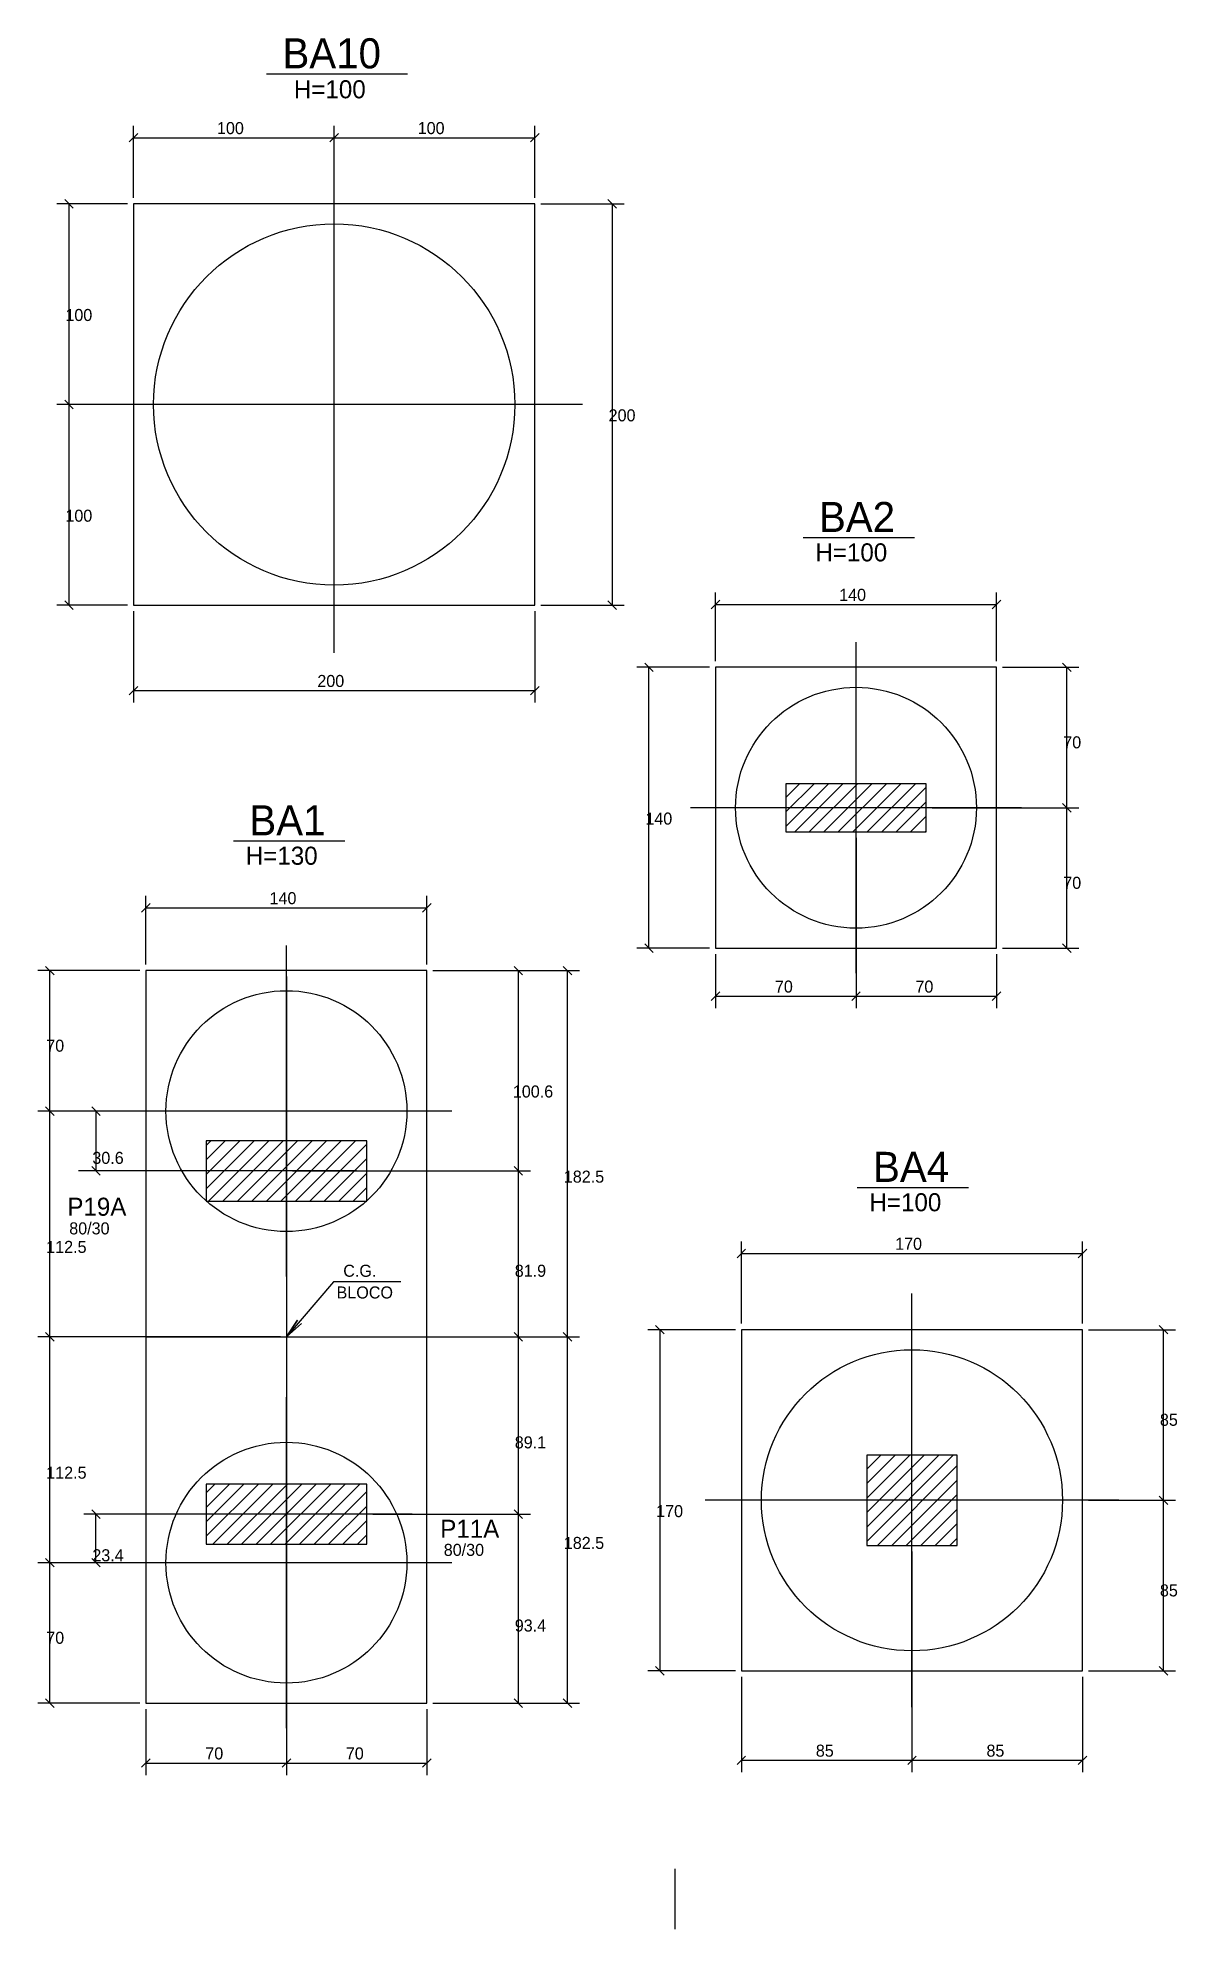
# Model space of a CAD drawing. Header units: metres. Extents: x -5 to 8419, y -6 to 3991.
# Drawn here: x 1699 to 2645, y 491 to 2061 of the extents above; entities that cross this region are included whole.
import ezdxf

# ---------------------------------------------------------------- set-up
doc = ezdxf.new("R2010")
doc.units = ezdxf.units.M

msp = doc.modelspace()

# ---------------------------------------------------------------- texts
at = {"layer": '2', "color": 2}
for s, p in [('100', (1847.723394, 1981.372894)), ('100', (2014.393394, 1981.372894)), ('100', (1721.835094, 1826.169172)), ('200', (2172.941054, 1742.834172)), ('100', (1721.835094, 1659.499172)), ('140', (2364.36699, 1593.770344)), ('200', (1931.058298, 1522.237714)), ('70', (2550.487912, 1471.287624)), ('140', (2203.458967, 1407.953124)), ('140', (1891.37319, 1341.850124)), ('70', (2550.487912, 1354.618624)), ('70', (2311.03249, 1268.427267)), ('70', (2427.70149, 1268.427267)), ('70', (1705.944447, 1219.367404)), ('100.6', (2093.399024, 1181.32992)), ('30.6', (1744.228248, 1126.199074)), ('182.5', (2135.745527, 1110.615529)), ('112.5', (1705.944447, 1052.281029)), ('170', (2410.844979, 1054.842523)), ('81.9', (2095.000851, 1032.447199)), ('85', (2630.750799, 908.686785)), ('89.1', (2095.000851, 889.944349)), ('112.5', (1705.944447, 864.777279)), ('170', (2212.420059, 832.852035)), ('23.4', (1744.228248, 796.192474)), ('182.5', (2135.745527, 806.442779)), ('85', (2630.750799, 767.017285)), ('93.4', (2095.000851, 737.857974)), ('70', (1705.944447, 727.690904)), ('85', (2345.010229, 633.930315)), ('85', (2486.679729, 633.930315)), ('70', (1838.03869, 631.644837)), ('70', (1954.70769, 631.644837))]:
    msp.add_text(s, height=10, dxfattribs=at).set_placement(p)
at = {"layer": '3', "color": 3}
for s, height, p in [('BA10', 25, (1902.091015, 2035.957563)), ('H=100', 15, (1911.566282, 2011.105061)), ('BA2', 25, (2347.608264, 1650.909186)), ('H=100', 15, (2344.635488, 1626.541673)), ('BA1', 25, (1874.614464, 1398.988965)), ('H=130', 15, (1871.641688, 1374.621452)), ('BA4', 25, (2392.513053, 1111.218455)), ('H=100', 15, (2389.540277, 1086.850942)), ('80/30', 10, (1725.036083, 1067.652718)), ('C.G.', 10, (1952.58668, 1032.444424)), ('BLOCO', 10, (1947.041291, 1014.423813)), ('80/30', 10, (2036.026675, 800.675168))]:
    msp.add_text(s, height=height, dxfattribs=at).set_placement(p)
at = {"layer": '4', "color": 4}
for s, p in [('P19A', (1723.446859, 1083.123802)), ('P11A', (2033.107323, 815.675168))]:
    msp.add_text(s, height=15, dxfattribs=at).set_placement(p)

# ---------------------------------------------------------------- linework, layer by layer
for centre, radius in [((1945.05849, 1756.834172), 150.003), ((2378.36699, 1421.953124), 100.002), ((1905.37319, 1170.032904), 100.002), ((2424.844979, 846.852035), 125.0025), ((1905.37319, 795.025404), 100.002)]:
    msp.add_circle(centre, radius)
at = {"layer": '1', "color": 1}
for p, q in [((1945.05849, 1550.654149), (1945.05849, 1963.014196)), ((2151.238513, 1756.834172), (1738.878166, 1756.834172)), ((2378.36699, 1284.499775), (2378.36699, 1559.406473)), ((2515.820339, 1421.953124), (2240.913441, 1421.953124)), ((1905.37319, 1032.579555), (1905.37319, 1307.486253)), ((2042.826539, 1170.032904), (1767.919641, 1170.032904)), ((2424.844979, 675.035349), (2424.844979, 1018.668721)), ((1905.37319, 657.572055), (1905.37319, 932.478753)), ((2596.661666, 846.852035), (2253.028043, 846.852035)), ((2042.826539, 795.025404), (1767.919641, 795.025404))]:
    msp.add_line(p, q, dxfattribs=at)
at = {"layer": '2', "color": 2}
for p, q in [((1774.852764, 1974.83736), (1781.923832, 1981.908428)), ((1941.522956, 1974.83736), (1948.594024, 1981.908428)), ((1941.522956, 1974.83736), (1948.594024, 1981.908428)), ((2108.192764, 1974.83736), (2115.263832, 1981.908428)), ((1728.370628, 1919.968638), (1721.29956, 1927.039706)), ((2172.40552, 1927.039706), (2179.476588, 1919.968638)), ((1728.370628, 1753.298638), (1721.29956, 1760.369706)), ((1728.370628, 1753.298638), (1721.29956, 1760.369706)), ((1728.370628, 1586.628638), (1721.29956, 1593.699706)), ((2172.40552, 1593.699706), (2179.476588, 1586.628638)), ((2258.162456, 1587.234811), (2265.233524, 1594.305878)), ((2491.500456, 1587.234811), (2498.571524, 1594.305878)), ((2209.994501, 1535.08659), (2202.923433, 1542.157658)), ((2557.023446, 1535.08659), (2549.952378, 1542.157658)), ((1774.852764, 1515.70218), (1781.923832, 1522.773248)), ((2108.192764, 1515.70218), (2115.263832, 1522.773248)), ((2557.023446, 1418.41759), (2549.952378, 1425.488658)), ((2557.023446, 1418.41759), (2549.952378, 1425.488658)), ((1785.168656, 1335.31459), (1792.239724, 1342.385658)), ((2018.506656, 1335.31459), (2025.577724, 1342.385658)), ((2209.994501, 1301.74859), (2202.923433, 1308.819658)), ((2557.023446, 1301.74859), (2549.952378, 1308.819658)), ((1712.479981, 1283.16637), (1705.408913, 1290.237437)), ((2101.536384, 1283.16637), (2094.465317, 1290.237437)), ((2142.28106, 1283.16637), (2135.209993, 1290.237437)), ((2258.162456, 1261.891734), (2265.233524, 1268.962801)), ((2374.831456, 1261.891734), (2381.902524, 1268.962801)), ((2374.831456, 1261.891734), (2381.902524, 1268.962801)), ((2491.500456, 1261.891734), (2498.571524, 1268.962801)), ((1712.479981, 1166.49737), (1705.408913, 1173.568437)), ((1712.479981, 1166.49737), (1705.408913, 1173.568437)), ((1743.692714, 1173.568437), (1750.763782, 1166.49737)), ((1743.692714, 1123.900777), (1750.763782, 1116.82971)), ((2101.536384, 1116.82971), (2094.465317, 1123.900777)), ((2101.536384, 1116.82971), (2094.465317, 1123.900777)), ((2279.639945, 1048.306989), (2286.711013, 1055.378057)), ((2562.978945, 1048.306989), (2570.050013, 1055.378057)), ((2211.884525, 992.057069), (2218.955593, 984.986001)), ((2637.286333, 984.986001), (2630.215265, 992.057069)), ((1712.479981, 978.99362), (1705.408913, 986.064687)), ((1712.479981, 978.99362), (1705.408913, 986.064687)), ((2101.536384, 978.99362), (2094.465317, 986.064687)), ((2101.536384, 978.99362), (2094.465317, 986.064687)), ((2142.28106, 978.99362), (2135.209993, 986.064687)), ((2142.28106, 978.99362), (2135.209993, 986.064687)), ((2637.286333, 843.316501), (2630.215265, 850.387569)), ((2637.286333, 843.316501), (2630.215265, 850.387569)), ((1750.763782, 831.82401), (1743.692714, 838.895077)), ((2101.536384, 831.82401), (2094.465317, 838.895077)), ((2101.536384, 831.82401), (2094.465317, 838.895077)), ((1712.479981, 791.48987), (1705.408913, 798.560937)), ((1712.479981, 791.48987), (1705.408913, 798.560937)), ((1750.763782, 791.48987), (1743.692714, 798.560937)), ((2211.884525, 708.718069), (2218.955593, 701.647001)), ((2637.286333, 701.647001), (2630.215265, 708.718069)), ((1712.479981, 674.82087), (1705.408913, 681.891937)), ((2101.536384, 674.82087), (2094.465317, 681.891937)), ((2142.28106, 674.82087), (2135.209993, 681.891937)), ((1785.168656, 625.109303), (1792.239724, 632.180371)), ((1901.837656, 625.109303), (1908.908724, 632.180371)), ((1901.837656, 625.109303), (1908.908724, 632.180371)), ((2018.506656, 625.109303), (2025.577724, 632.180371)), ((2279.639945, 627.394781), (2286.711013, 634.465849)), ((2421.309445, 627.394781), (2428.380513, 634.465849)), ((2421.309445, 627.394781), (2428.380513, 634.465849)), ((2562.978945, 627.394781), (2570.050013, 634.465849))]:
    msp.add_line(p, q, dxfattribs=at)
at = {"layer": '3', "color": 3}
for p, q in [((1888.838113, 2031.375054), (2005.88776, 2031.375054)), ((2334.355362, 1646.326677), (2427.014326, 1646.326677)), ((2320.03249, 1430.492159), (2331.493855, 1441.953524)), ((2320.03249, 1418.471344), (2343.51467, 1441.953524)), ((2320.03249, 1406.450528), (2355.535485, 1441.953524)), ((2327.5555, 1401.952724), (2367.5563, 1441.953524)), ((2339.576316, 1401.952724), (2379.577116, 1441.953524)), ((2351.597131, 1401.952724), (2391.597931, 1441.953524)), ((2363.617946, 1401.952724), (2403.618746, 1441.953524)), ((2375.638762, 1401.952724), (2415.639562, 1441.953524)), ((2387.659577, 1401.952724), (2427.660377, 1441.953524)), ((2399.680392, 1401.952724), (2436.70149, 1438.973821)), ((2411.701207, 1401.952724), (2436.70149, 1426.953006)), ((2423.722023, 1401.952724), (2436.70149, 1414.932191)), ((2435.742838, 1401.952724), (2436.70149, 1402.911376)), ((1861.361562, 1394.406457), (1954.020526, 1394.406457)), ((1838.70519, 1141.497904), (1842.57303, 1145.365744)), ((1838.70519, 1129.477088), (1854.593845, 1145.365744)), ((1838.70519, 1117.456273), (1866.61466, 1145.365744)), ((1838.70519, 1105.435458), (1878.635476, 1145.365744)), ((1840.655291, 1095.364744), (1890.656291, 1145.365744)), ((1852.676106, 1095.364744), (1902.677106, 1145.365744)), ((1864.696921, 1095.364744), (1914.697921, 1145.365744)), ((1876.717737, 1095.364744), (1926.718737, 1145.365744)), ((1888.738552, 1095.364744), (1938.739552, 1145.365744)), ((1900.759367, 1095.364744), (1950.760367, 1145.365744)), ((1912.780183, 1095.364744), (1962.781183, 1145.365744)), ((1924.800998, 1095.364744), (1972.04119, 1142.604936)), ((1936.821813, 1095.364744), (1972.04119, 1130.58412)), ((1948.842628, 1095.364744), (1972.04119, 1118.563305)), ((1960.863444, 1095.364744), (1972.04119, 1106.54249)), ((2379.260151, 1106.635947), (2471.919114, 1106.635947)), ((2387.344229, 872.721504), (2398.97551, 884.352785)), ((2387.344229, 860.700689), (2410.996325, 884.352785)), ((2387.344229, 848.679873), (2423.017141, 884.352785)), ((2387.344229, 836.659058), (2435.037956, 884.352785)), ((2387.344229, 824.638243), (2447.058771, 884.352785)), ((2387.344229, 812.617428), (2459.079587, 884.352785)), ((2396.098902, 809.351285), (2462.345729, 875.598112)), ((1838.70519, 852.998337), (1846.066897, 860.360044)), ((1838.70519, 840.977522), (1858.087712, 860.360044)), ((1838.70519, 828.956706), (1870.108527, 860.360044)), ((1838.70519, 816.935891), (1882.129342, 860.360044)), ((1844.149158, 810.359044), (1894.150158, 860.360044)), ((1856.169973, 810.359044), (1906.170973, 860.360044)), ((1868.190788, 810.359044), (1918.191788, 860.360044)), ((1880.211603, 810.359044), (1930.212603, 860.360044)), ((1892.232419, 810.359044), (1942.233419, 860.360044)), ((1904.253234, 810.359044), (1954.254234, 860.360044)), ((1916.274049, 810.359044), (1966.275049, 860.360044)), ((1928.294865, 810.359044), (1972.04119, 854.105369)), ((2408.119717, 809.351285), (2462.345729, 863.577297)), ((2420.140532, 809.351285), (2462.345729, 851.556482)), ((1940.31568, 810.359044), (1972.04119, 842.084554)), ((2432.161348, 809.351285), (2462.345729, 839.535666)), ((1952.336495, 810.359044), (1972.04119, 830.063738)), ((1964.35731, 810.359044), (1972.04119, 818.042923)), ((2444.182163, 809.351285), (2462.345729, 827.514851)), ((2456.202978, 809.351285), (2462.345729, 815.494036)), ((2227.936033, 540.681107), (2227.936033, 490.681607))]:
    msp.add_line(p, q, dxfattribs=at)
for points in [[(1778.388298, 1590.164172), (2111.728298, 1590.164172), (2111.728298, 1923.504172), (1778.388298, 1923.504172), (1778.388298, 1590.164172)], [(2495.03599, 1305.284124), (2495.03599, 1538.622124), (2261.69799, 1538.622124), (2261.69799, 1305.284124), (2495.03599, 1305.284124)], [(2022.04219, 678.356404), (2022.04219, 1286.701904), (1788.70419, 1286.701904), (1788.70419, 678.356404), (2022.04219, 678.356404)], [(2566.514479, 705.182535), (2566.514479, 988.521535), (2283.175479, 988.521535), (2283.175479, 705.182535), (2566.514479, 705.182535)]]:
    msp.add_lwpolyline(points, dxfattribs=at)
at = {"layer": '7', "color": 7}
for points in [[(2320.03249, 1401.952724), (2436.70149, 1401.952724), (2436.70149, 1441.953524), (2320.03249, 1441.953524), (2320.03249, 1401.952724)], [(1838.70519, 1095.364744), (1972.04119, 1095.364744), (1972.04119, 1145.365744), (1838.70519, 1145.365744), (1838.70519, 1095.364744)], [(2387.344229, 809.351285), (2462.345729, 809.351285), (2462.345729, 884.352785), (2387.344229, 884.352785), (2387.344229, 809.351285)], [(1838.70519, 810.359044), (1972.04119, 810.359044), (1972.04119, 860.360044), (1838.70519, 860.360044), (1838.70519, 810.359044)]]:
    msp.add_lwpolyline(points, dxfattribs=at)
at = {"layer": '9', "color": 9}
for p, q in [((1778.388298, 1928.504172), (1778.388298, 1988.372894)), ((1945.05849, 1928.504172), (1945.05849, 1988.372894)), ((2111.728298, 1928.504172), (2111.728298, 1988.372894)), ((1778.388298, 1978.372894), (1945.05849, 1978.372894)), ((1945.05849, 1978.372894), (2111.728298, 1978.372894)), ((1773.388298, 1923.504172), (1714.835094, 1923.504172)), ((1724.835094, 1756.834172), (1724.835094, 1923.504172)), ((2116.728298, 1923.504172), (2185.941054, 1923.504172)), ((2175.941054, 1923.504172), (2175.941054, 1590.164172)), ((1773.388298, 1756.834172), (1714.835094, 1756.834172)), ((1724.835094, 1590.164172), (1724.835094, 1756.834172)), ((1773.388298, 1590.164172), (1714.835094, 1590.164172)), ((2116.728298, 1590.164172), (2185.941054, 1590.164172)), ((2261.69799, 1543.622124), (2261.69799, 1600.770344)), ((2261.69799, 1590.770344), (2495.03599, 1590.770344)), ((2495.03599, 1543.622124), (2495.03599, 1600.770344)), ((1778.388298, 1585.164172), (1778.388298, 1509.237714)), ((2111.728298, 1585.164172), (2111.728298, 1509.237714)), ((2256.69799, 1538.622124), (2196.458967, 1538.622124)), ((2206.458967, 1305.284124), (2206.458967, 1538.622124)), ((2500.03599, 1538.622124), (2563.487912, 1538.622124)), ((2553.487912, 1421.953124), (2553.487912, 1538.622124)), ((1778.388298, 1519.237714), (2111.728298, 1519.237714)), ((2441.70149, 1421.953124), (2563.487912, 1421.953124)), ((2553.487912, 1305.284124), (2553.487912, 1421.953124)), ((2378.36699, 1396.952724), (2378.36699, 1255.427267)), ((1788.70419, 1291.701904), (1788.70419, 1348.850124)), ((1788.70419, 1338.850124), (2022.04219, 1338.850124)), ((2022.04219, 1291.701904), (2022.04219, 1348.850124)), ((2256.69799, 1305.284124), (2196.458967, 1305.284124)), ((2500.03599, 1305.284124), (2563.487912, 1305.284124)), ((2261.69799, 1300.284124), (2261.69799, 1255.427267)), ((2495.03599, 1300.284124), (2495.03599, 1255.427267)), ((1783.70419, 1286.701904), (1698.944447, 1286.701904)), ((1708.944447, 1170.032904), (1708.944447, 1286.701904)), ((1905.37319, 1281.701904), (1905.37319, 618.644837)), ((2027.04219, 1286.701904), (2148.745527, 1286.701904)), ((2027.04219, 1286.701904), (2108.000851, 1286.701904)), ((2098.000851, 1120.365244), (2098.000851, 1286.701904)), ((2138.745527, 982.529154), (2138.745527, 1286.701904)), ((2261.69799, 1265.427267), (2378.36699, 1265.427267)), ((2378.36699, 1265.427267), (2495.03599, 1265.427267)), ((1900.37319, 1170.032904), (1698.944447, 1170.032904)), ((1708.944447, 982.529154), (1708.944447, 1170.032904)), ((1747.228248, 1170.032904), (1747.228248, 1120.365244)), ((1963.70769, 1120.365244), (1732.689731, 1120.365244)), ((1910.37319, 1120.365244), (2108.000851, 1120.365244)), ((2098.000851, 982.529154), (2098.000851, 1120.365244)), ((2283.175479, 993.521535), (2283.175479, 1061.842523)), ((2566.514479, 993.521535), (2566.514479, 1061.842523)), ((2283.175479, 1051.842523), (2566.514479, 1051.842523)), ((1900.37319, 982.529154), (1698.944447, 982.529154)), ((1708.944447, 795.025404), (1708.944447, 982.529154)), ((1788.70419, 982.529154), (2111.831033, 982.529154)), ((2027.04219, 982.529154), (2148.745527, 982.529154)), ((2085.567993, 982.529154), (2108.000851, 982.529154)), ((2098.000851, 835.359544), (2098.000851, 982.529154)), ((2138.745527, 678.356404), (2138.745527, 982.529154)), ((2278.175479, 988.521535), (2205.420059, 988.521535)), ((2215.420059, 988.521535), (2215.420059, 705.182535)), ((2571.514479, 988.521535), (2643.750799, 988.521535)), ((2633.750799, 846.852035), (2633.750799, 988.521535)), ((1783.70419, 835.359544), (1737.228248, 835.359544)), ((1747.228248, 795.025404), (1747.228248, 835.359544)), ((2009.934023, 835.359544), (1750.84699, 835.359544)), ((1977.04119, 835.359544), (2108.000851, 835.359544)), ((2098.000851, 678.356404), (2098.000851, 835.359544)), ((2571.514479, 846.852035), (2643.750799, 846.852035)), ((2633.750799, 705.182535), (2633.750799, 846.852035)), ((2424.844979, 804.351285), (2424.844979, 620.930315)), ((1900.37319, 795.025404), (1698.944447, 795.025404)), ((1708.944447, 678.356404), (1708.944447, 795.025404)), ((1783.70419, 795.025404), (1737.228248, 795.025404)), ((2278.175479, 705.182535), (2205.420059, 705.182535)), ((2283.175479, 700.182535), (2283.175479, 620.930315)), ((2566.514479, 700.182535), (2566.514479, 620.930315)), ((2571.514479, 705.182535), (2643.750799, 705.182535)), ((1783.70419, 678.356404), (1698.944447, 678.356404)), ((2027.04219, 678.356404), (2108.000851, 678.356404)), ((2032.04219, 678.356404), (2148.745527, 678.356404)), ((1788.70419, 673.356404), (1788.70419, 618.644837)), ((2022.04219, 673.356404), (2022.04219, 618.644837)), ((1788.70419, 628.644837), (1905.37319, 628.644837)), ((1905.37319, 628.644837), (2022.04219, 628.644837)), ((2283.175479, 630.930315), (2424.844979, 630.930315)), ((2424.844979, 630.930315), (2566.514479, 630.930315))]:
    msp.add_line(p, q, dxfattribs=at)
msp.add_lwpolyline([(2000.428323, 1028.330146), (1944.539304, 1028.330146), (1905.37319, 982.529154), (1914.459218, 996.501733), (1905.37319, 982.529154), (1917.765989, 993.673992)], dxfattribs=at)

msp.set_redraw_order([(e.dxf.handle, doc.entitydb.next_handle()) for e in msp.query("TEXT MTEXT ATTDEF DIMENSION ARC_DIMENSION")])  # texts and dimensions are drawn at this point

doc.saveas('drawing.dxf')
